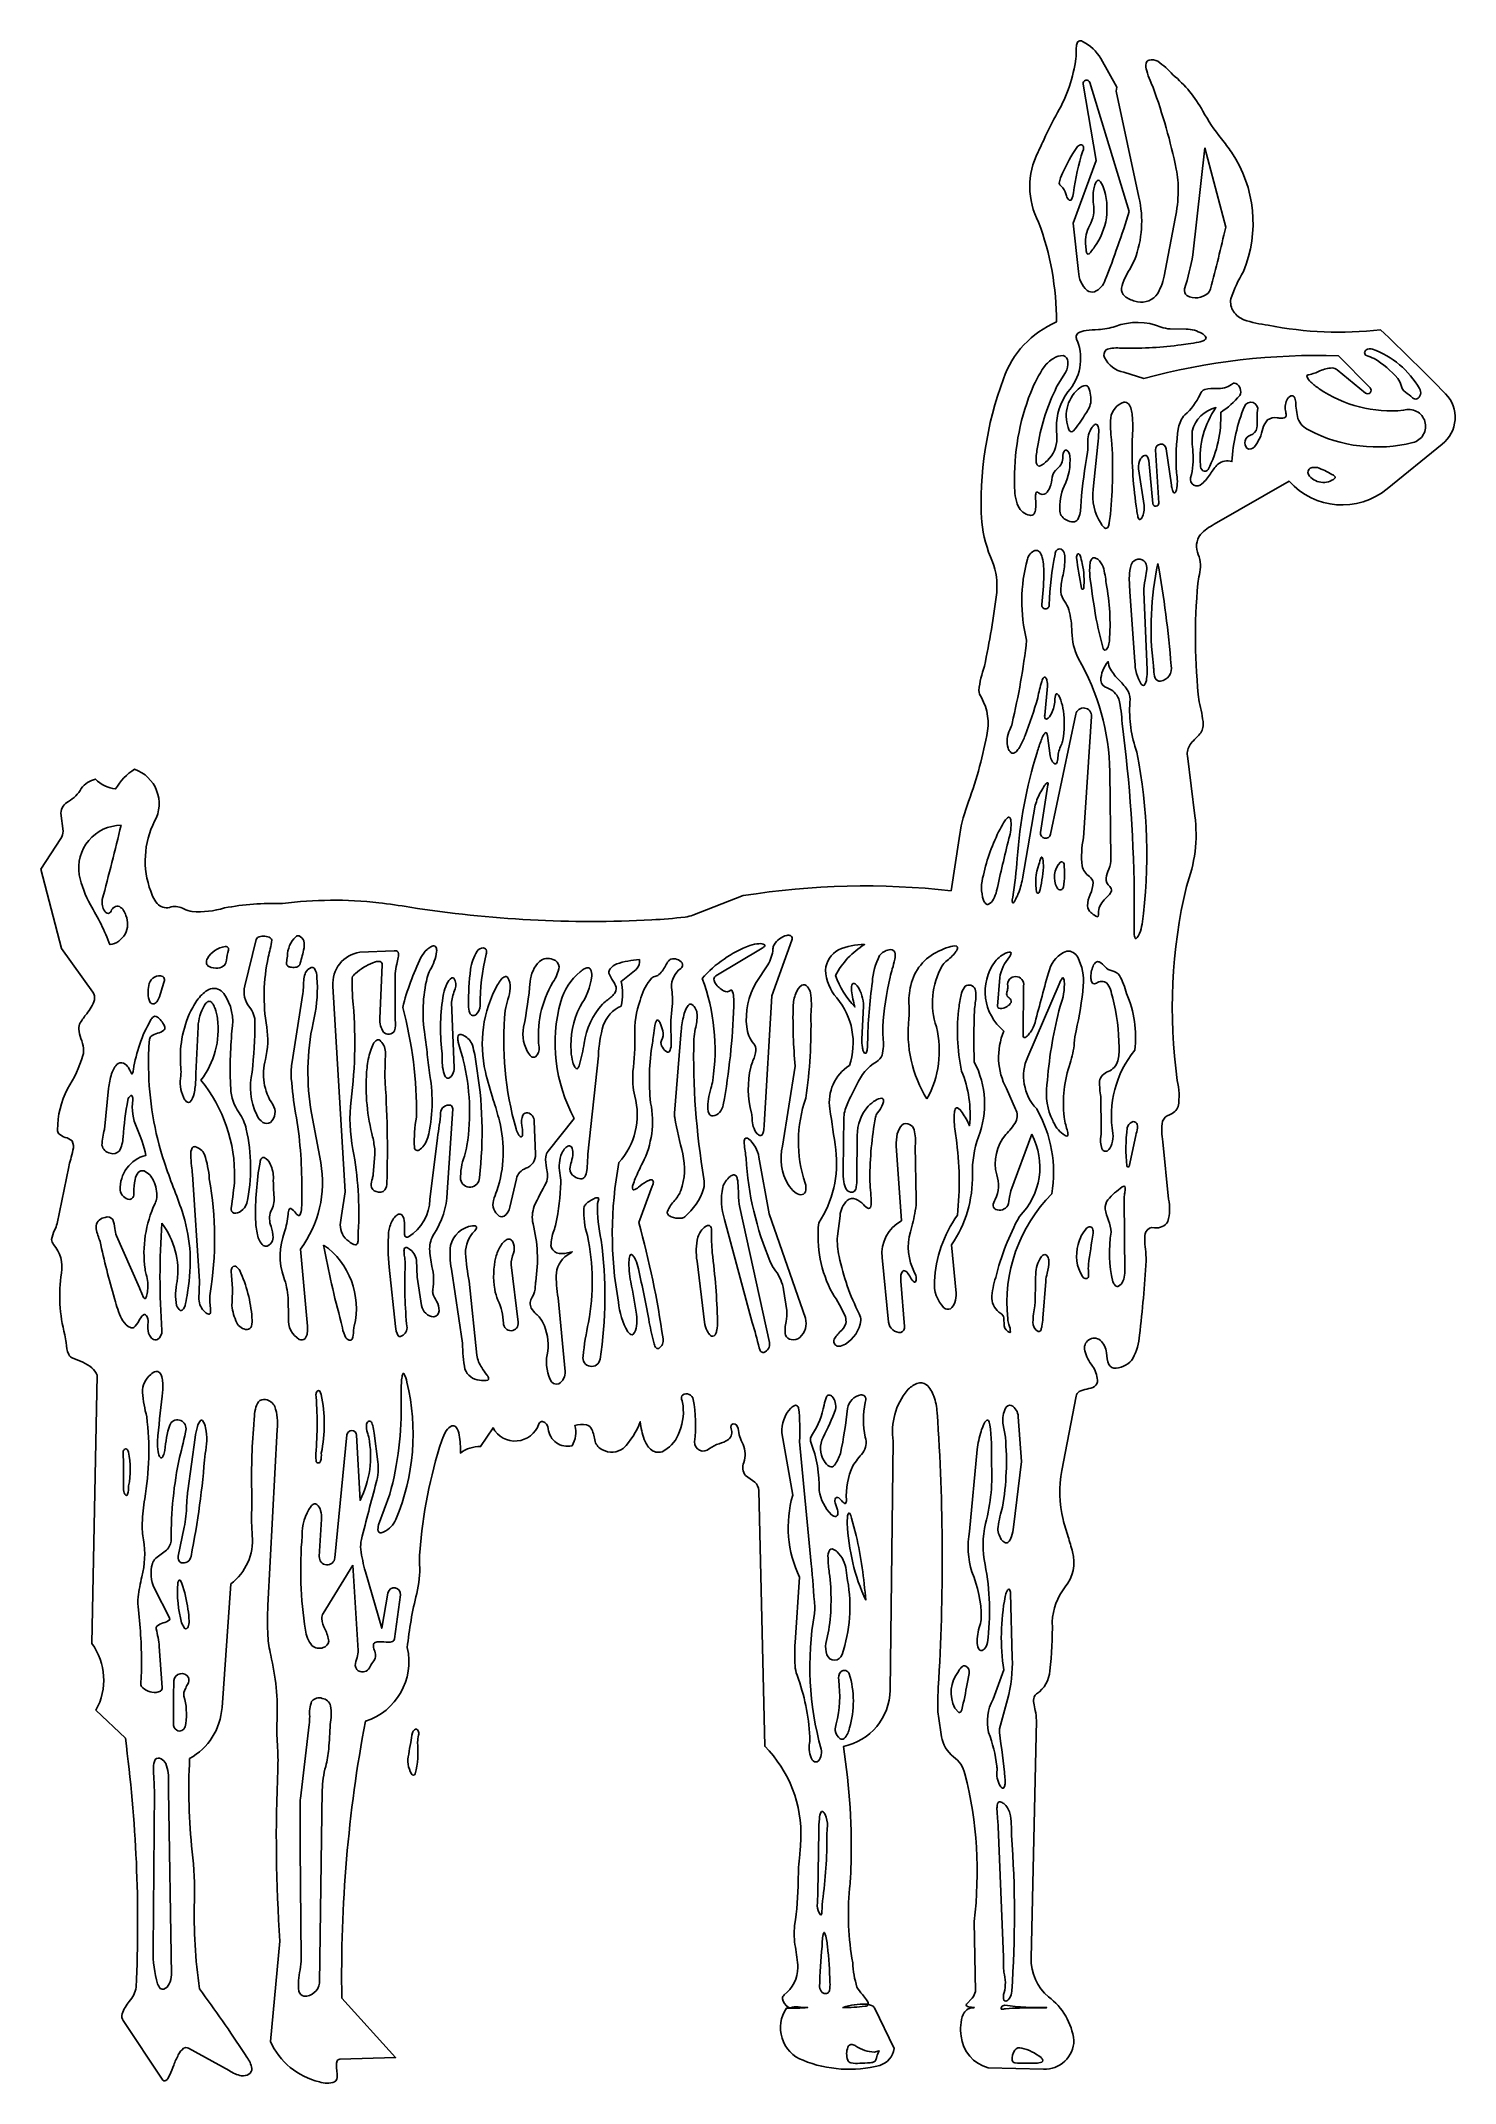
# Model space of a CAD drawing. Header units: metres. Extents: x 2.3 to 12.7, y 0 to 15.
import ezdxf

# ---------------------------------------------------------------- set-up
doc = ezdxf.new("R2010")
doc.units = ezdxf.units.M

msp = doc.modelspace()

# ---------------------------------------------------------------- linework, layer by layer
at = {"layer": 'Layer 1', "color": 0}
for points in [[(9.25487, 0.14801, -0.3195), (9.05845, 0.37886, -0.1356), (9.07225, 0.53771, -0.2802), (9.14119, 0.58589, 0.0299), (9.15265, 0.58748), (9.15277, 0.58796, -0.0315), (9.1114, 0.59321, -0.1388), (9.09586, 0.60041, -0.3593), (9.09745, 0.61157), (9.13864, 0.65642, 0.1298), (9.16117, 0.70544), (9.15265, 1.21739, 0.0925), (9.0853, 2.29571, 0.1706), (9.00202, 2.42153, -0.1941), (8.91457, 2.5676), (8.89096, 2.71793, -0.0383), (8.88604, 2.77985, -0.0162), (8.89036, 2.92673, 0.033), (8.88205, 4.93733, 0.0627), (8.8582, 5.05604, 0.1336), (8.80414, 5.14025, 0.2439), (8.73394, 5.1506, 0.1078), (8.66407, 5.09906, 0.2115), (8.56036, 4.72706), (8.53798, 2.90798, -0.3528), (8.19682, 2.49566, -0.0482), (8.25172, 1.59938, -0.0163), (8.24257, 1.45802, 0.0694), (8.26498, 0.91424, 0.063), (8.29627, 0.73766, 0.0613), (8.33662, 0.68246, -0.0235), (8.36638, 0.64424, -0.1346), (8.37961, 0.61292, -0.3998), (8.35555, 0.59651, -0.0145), (8.19334, 0.58613), (8.1943, 0.58838, -0.0962), (8.36203, 0.61232, -0.1315), (8.41357, 0.59693, -0.109), (8.4235, 0.58499), (8.56771, 0.28745, -0.2808), (8.46349, 0.16502, -0.1611), (7.90186, 0.20186, -0.4853), (7.78069, 0.58406, 0.0316), (7.93642, 0.58706, -0.044), (7.88464, 0.59003, 0.0247), (7.84726, 0.59228, 0.1012), (7.81804, 0.5873, -0.2266), (7.79377, 0.59117, -0.2289), (7.75126, 0.65219, -0.2313), (7.76413, 0.68009, 0.2358), (7.86409, 0.8801, 0.036), (7.84603, 1.02938, -0.0721), (7.8406, 1.18691, 0.0366), (7.867, 1.51715, -0.0245), (7.87747, 1.70537, 0.0145), (7.88587, 1.81646, 0.2112), (7.62196, 2.49755), (7.57834, 4.36748, 0.2084), (7.54954, 4.42835), (7.48264, 4.47701, -0.2857), (7.46944, 4.57256, 0.1923), (7.46368, 4.70426, -0.0818), (7.42723, 4.82045, 0.4047), (7.39114, 4.8551, 0.278), (7.37641, 4.84181, 0.1203), (7.37719, 4.81922, -0.3094), (7.35709, 4.73987, -0.0756), (7.2886, 4.70921, 0.1003), (7.21828, 4.6733, -0.3078), (7.14609, 4.66136, -0.3078), (7.10845, 4.72409, 0.0806), (7.09972, 5.03351, 0.5302), (7.02205, 5.06492, 0.3001), (7.01425, 5.03429, -0.0395), (7.0252, 4.98635, -0.1376), (6.9895, 4.7747, -0.1805), (6.87178, 4.65092, -0.2647), (6.78676, 4.66904, -0.1036), (6.7417, 4.74077, -0.055), (6.71185, 4.86956, -0.105), (6.58846, 4.67465, -0.2773), (6.43618, 4.66475, -0.2058), (6.38257, 4.72676, 0.0418), (6.35947, 4.81445, 0.218), (6.31933, 4.84742, 0.101), (6.23371, 4.84253, -0.213), (6.21388, 4.69421, -0.4457), (6.03952, 4.81772, 0.3256), (5.9992, 4.87175, 0.3294), (5.97097, 4.85363, -0.2995), (5.81288, 4.72954, -0.2995), (5.63638, 4.82561), (5.54569, 4.68845, 0.1713), (5.39821, 4.6415, 0.0495), (5.3899, 4.77278, 0.1432), (5.36383, 4.83299, 0.2662), (5.33518, 4.8395, 0.1428), (5.29522, 4.80377, 0.0645), (5.26204, 4.73387, 0.0605), (5.10124, 3.91715, 0.0314), (5.10028, 3.8276, -0.0751), (5.0794, 3.6152, 0.037), (5.00968, 3.21869, -0.3909), (4.70356, 2.68088, 0.0509), (4.53157, 0.65621), (4.92406, 0.22175), (4.51612, 0.20918, 0.2712), (4.49728, 0.19793, 0.1186), (4.49509, 0.12794, -0.0251), (4.4974, 0.08831, -0.2792), (4.47853, 0.04349, -0.1631), (4.36729, 0.04427, -0.2313), (4.00915, 0.33923), (4.07959, 1.07252, -0.0285), (4.0636, 2.32778, 0.0292), (4.06102, 2.51027, -0.0283), (4.0582, 2.68682, 0.0685), (4.01203, 3.16472, -0.0437), (3.99154, 3.30437, -0.0277), (3.99091, 3.527), (4.05895, 4.81454, 0.116), (4.04161, 4.98158, 0.2245), (3.97414, 5.03249, 0.2754), (3.92272, 5.01581, 0.1078), (3.90001, 4.96178, 0.0311), (3.89083, 4.8917), (3.88744, 4.84655, 0.0287), (3.87391, 4.33694, -0.0183), (3.87331, 4.2272, 0.0316), (3.8773, 4.03769, -0.2562), (3.7207, 3.68459), (3.65596, 2.78078, -0.2549), (3.41908, 2.4074, 0.0395), (3.43846, 1.7267, -0.0327), (3.45394, 1.36751, 0.0407), (3.49105, 0.72449, -0.0147), (3.81985, 0.25091), (3.83755, 0.22436, -0.1198), (3.87454, 0.14252, -0.252), (3.85243, 0.10067, -0.1793), (3.79777, 0.08828, -0.0858), (3.70735, 0.12647), (3.41014, 0.29012, 0.2644), (3.37534, 0.28976, 0.1171), (3.33649, 0.24155, 0.0259), (3.3031, 0.16634, -0.013), (3.27367, 0.09503, -0.1185), (3.24538, 0.05315, -0.4426), (3.21874, 0.0638), (2.9338, 0.49235, -0.2002), (2.92513, 0.54131, -0.0904), (2.97796, 0.63188, 0.1348), (3.02884, 0.73712, 0.0447), (2.9494, 2.55707), (2.73427, 2.76188, 0.2915), (2.70526, 3.24836), (2.74237, 5.21018, 0.1284), (2.70523, 5.2649, 0.0817), (2.56561, 5.33387, -0.1691), (2.53534, 5.36141, -0.0879), (2.51665, 5.4482, 0.0364), (2.50753, 5.5058, -0.1038), (2.4826, 5.95739, 0.2274), (2.42437, 6.16676, -0.1981), (2.41087, 6.20195, -0.0869), (2.4328, 6.26966, 0.0493), (2.45053, 6.31898), (2.53597, 6.7337, -0.0161), (2.54992, 6.78851, 0.0216), (2.56654, 6.85511, 0.1848), (2.56045, 6.92303, 0.1216), (2.51065, 6.94925, -0.1023), (2.46406, 6.9755, -0.198), (2.45365, 7.00397, -0.1195), (2.52724, 7.30328, 0.0643), (2.63974, 7.54823, 0.1001), (2.6437, 7.6004, 0.0461), (2.62531, 7.67165, -0.0614), (2.60965, 7.73951, -0.1364), (2.62045, 7.78751, -0.029), (2.66695, 7.85261, 0.1048), (2.72365, 7.95416, 0.1962), (2.71162, 8.0102), (2.48317, 8.32862), (2.33206, 8.91017), (2.47858, 9.13412, 0.1352), (2.49406, 9.18794), (2.47774, 9.31949, -0.2587), (2.53444, 9.4043, 0.1259), (2.62738, 9.4988, -0.1861), (2.7316, 9.56828, 0.1788), (2.87866, 9.49586, -0.1239), (3.01732, 9.6398, -0.463), (3.16366, 9.26072, 0.2097), (3.13525, 8.74775, 0.1058), (3.19111, 8.64872, 0.2692), (3.2836, 8.63345, -0.193), (3.37798, 8.61902, 0.0808), (3.43744, 8.60012, 0.0939), (3.67483, 8.62613, -0.0568), (4.09678, 8.65811, -0.0612), (4.80127, 8.66396, -0.0087), (5.02912, 8.63183, 0.0526), (6.79669, 8.53925, 0.0155), (7.03975, 8.55965, 0.0637), (7.09765, 8.57396), (7.4653, 8.71625, -0.0685), (8.98402, 8.75153), (9.04231, 9.13394, -0.0509), (9.10051, 9.37433, 0.0433), (9.24436, 9.88658, 0.191), (9.20509, 10.16402, -0.1377), (9.1876, 10.21676, -0.0646), (9.22792, 10.39364, 0.0196), (9.31783, 10.9313, 0.1134), (9.28588, 11.1575, -0.0741), (9.20752, 11.44703, -0.1027), (9.3664, 12.4934, -0.2102), (9.75349, 12.91025, 0.0916), (9.62272, 13.64003, -0.2416), (9.61918, 14.15315, 0.0111), (9.66379, 14.24666, -0.0233), (9.76228, 14.44079, 0.0959), (9.89596, 14.83772, 0.0282), (9.89827, 14.88212, -0.0193), (9.89968, 14.92487, -0.1145), (9.90832, 14.95598, -0.3783), (9.94519, 14.96024, -0.1562), (10.07773, 14.83523), (10.1962, 14.62715), (10.18948, 14.59715), (10.35643, 13.8215, -0.1495), (10.32583, 13.36646, -0.0292), (10.29178, 13.29782, 0.0942), (10.22956, 13.15697, 0.2248), (10.25332, 13.09829, 0.1001), (10.32637, 13.06274, 0.2983), (10.48021, 13.10039, 0.1171), (10.54009, 13.2458), (10.62265, 13.66685, 0.0439), (10.64389, 13.86653, 0.0546), (10.62922, 14.02754, 0.0385), (10.46002, 14.6231, 0.0079), (10.43899, 14.67575, -0.0266), (10.41346, 14.7461, -0.1271), (10.40911, 14.80235, -0.2346), (10.43047, 14.82437, -0.1892), (10.49545, 14.81558, -0.0574), (10.60516, 14.71742, -0.094), (10.82365, 14.45198, 0.0454), (10.96027, 14.24873, -0.0227), (11.03311, 14.1503, -0.2511), (11.12041, 13.27943, 0.0568), (11.02834, 13.07867, 0.1904), (11.04811, 12.98549, 0.1355), (11.12401, 12.92582, 0.0509), (11.30143, 12.88661, 0.0797), (12.12148, 12.85352, -0.0084), (12.59821, 12.3851, -0.4429), (12.57304, 12.01766), (12.17116, 11.69033, -0.4016), (11.45416, 11.74562), (10.90687, 11.43071, 0.0806), (10.80592, 11.35556, 0.271), (10.79059, 11.21018, -0.1473), (10.79869, 11.06315, 0.0212), (10.78813, 10.99778, 0.0523), (10.79656, 10.13321, -0.0452), (10.82731, 9.96755, -0.1851), (10.79554, 9.88997, 0.0361), (10.73179, 9.82181, 0.1844), (10.71052, 9.73718), (10.7659, 9.30014, -0.1239), (10.70317, 8.78315, 0.092), (10.63639, 7.36523, -0.1005), (10.64389, 7.17536, -0.2376), (10.57942, 7.11416, 0.2401), (10.52962, 7.06736, 0.0962), (10.53259, 6.91703), (10.57402, 6.49742, -0.1105), (10.56892, 6.33476, -0.3115), (10.47058, 6.28886, 0.3278), (10.40716, 6.25844, 0.098), (10.39867, 6.20219, 0.0212), (10.4041, 6.13226, -0.0371), (10.40872, 6.0473, -0.0139), (10.36165, 5.50283, -0.1038), (10.31323, 5.33333, -0.2332), (10.18975, 5.26292, -0.3082), (10.13692, 5.288, -0.0658), (10.12, 5.37416, 0.1699), (10.07302, 5.46731, 0.3173), (9.98962, 5.46801, 0.3174), (9.96103, 5.38964, 0.0958), (10.01674, 5.27726, -0.1286), (10.05448, 5.17448, -0.2721), (10.03231, 5.12771, -0.0815), (9.97567, 5.10902, 0.0801), (9.92002, 5.0906, 0.2001), (9.89737, 5.05787), (9.79258, 4.51394, 0.1096), (9.80215, 4.15559, 0.017), (9.83878, 4.0295, -0.015), (9.87163, 3.91808, -0.2359), (9.81799, 3.66203, 0.1642), (9.72364, 3.40721, -0.034), (9.70564, 3.04997, -0.2351), (9.60922, 2.88125, 0.1917), (9.59002, 2.85749, 0.0957), (9.58849, 2.81309, 0.0179), (9.59842, 2.75909, -0.0512), (9.6076, 2.687), (9.56854, 0.94952, 0.2218), (9.69526, 0.66563, -0.2076), (9.88156, 0.347, -0.4197), (9.65992, 0.13664), (9.25487, 0.14801)], [(10.28623, 13.71653), (9.99862, 14.66003, 0.3956), (9.96802, 14.67759, 0.3956), (9.94852, 14.64818), (10.04332, 14.09039), (9.87559, 13.63298), (9.91444, 13.2779, 0.1887), (9.97774, 13.14131, 0.2436), (10.03204, 13.13069, 0.1968), (10.11094, 13.21721, 0.0153), (10.28623, 13.71653)], [(9.94786, 14.16182, 0.1809), (9.95092, 14.19221, 0.3813), (9.93076, 14.2049, 0.2007), (9.90184, 14.18666, 0.0394), (9.79909, 13.99895, 0.0986), (9.77461, 13.92461, 0.1937), (9.78775, 13.90241, -0.1681), (9.82255, 13.84565), (9.82636, 13.83107, 0.1783), (9.84772, 13.80137, 0.4303), (9.86473, 13.80512, 0.0595), (9.87973, 13.85525, -0.0564), (9.94786, 14.16182)], [(10.83769, 14.18375), (10.75135, 13.40126, -0.0314), (10.68982, 13.15217, 0.2813), (10.70683, 13.10252, 0.3226), (10.86235, 13.12118, 0.1226), (10.88059, 13.1528, 0.0068), (10.99063, 13.60208), (10.83769, 14.18375)], [(9.98692, 13.4054), (9.97981, 13.40714, -0.1295), (9.97174, 13.42889, -0.0273), (9.96691, 13.47875, -0.1418), (9.99628, 13.61393, 0.1713), (10.02475, 13.77149, -0.0883), (10.02739, 13.88312, -0.0445), (10.03912, 13.9238, -0.1222), (10.05196, 13.94306, -0.2838), (10.06576, 13.94429, -0.1502), (10.09555, 13.89701, -0.2491), (10.033, 13.46003, -0.0076), (10.00609, 13.42319, -0.1273), (9.98692, 13.4054)], [(11.81491, 12.66359, 0.073), (10.39174, 12.49742), (10.24606, 12.5423, -0.2403), (10.10563, 12.65156, -0.3323), (10.11625, 12.70571, -0.1133), (10.15963, 12.71852, -0.0297), (10.21534, 12.71966), (10.24597, 12.71873, 0.0421), (10.66651, 12.74375), (10.71589, 12.75035, 0.0214), (10.7953, 12.76349, 0.0371), (10.82575, 12.7727, 0.1076), (10.8442, 12.78461, 0.2647), (10.84669, 12.79901, 0.1448), (10.81843, 12.8255, 0.1219), (10.70104, 12.85826), (10.58575, 12.85895, -0.0748), (10.51867, 12.87326, 0.1887), (10.18366, 12.87713, -0.0628), (10.06009, 12.85499, 0.0134), (9.97114, 12.84677, 0.1121), (9.91051, 12.82727, 0.2563), (9.89806, 12.79733, 0.0879), (9.90709, 12.77081, -0.2807), (9.83686, 12.39854, 0.1678), (9.75403, 12.13706), (9.7573, 12.05975, -0.2102), (9.6874, 11.89772, -0.139), (9.62893, 11.85701, -0.2725), (9.61261, 11.86457, -0.1128), (9.60574, 11.88794, -0.0393), (9.60568, 11.92265, -0.024), (9.61915, 12.0191, -0.0722), (9.75538, 12.43499), (9.82129, 12.54113, 0.138), (9.83785, 12.62021, 0.3306), (9.80323, 12.66443, 0.1595), (9.73138, 12.64364, 0.0905), (9.66544, 12.584, 0.062), (9.56605, 12.39512, 0.1013), (9.44806, 11.71718, 0.1001), (9.47407, 11.5625, 0.2231), (9.55843, 11.49686, 0.2947), (9.59017, 11.50715, 0.118), (9.60145, 11.54417, 0.0301), (9.60262, 11.59259, -0.0087), (9.60169, 11.6357, -0.0284), (9.60274, 11.65211, -0.087), (9.60592, 11.663, -0.4937), (9.62164, 11.66219, 0.3346), (9.67741, 11.6564, 0.1282), (9.70594, 11.70098, 0.0511), (9.72352, 11.77568, -0.1902), (9.75961, 11.83721, 0.2461), (9.80131, 11.92466, -0.1812), (9.81484, 11.97119, -0.2697), (9.82792, 11.97323, -0.2187), (9.85168, 11.93099, -0.1422), (9.8095, 11.71064, 0.105), (9.77815, 11.52641, 0.271), (9.82906, 11.46104, 0.1027), (9.87643, 11.44829, 0.2306), (9.91075, 11.46641, 0.1189), (9.93157, 11.56463), (9.93373, 11.59694, -0.025), (9.9811, 11.95754, 0.0472), (9.98383, 12.02477, -0.1833), (10.01476, 12.14051, -0.0448), (10.02964, 12.15581, -0.4162), (10.05253, 12.15875, -0.1461), (10.06288, 12.10763, -0.0267), (10.05721, 12.01682), (10.02289, 11.68697, 0.18), (10.07956, 11.43569, 0.1404), (10.11268, 11.40119, 0.4151), (10.13416, 11.41847, 0.0393), (10.1404, 11.4422, 0.0201), (10.14835, 11.50478, 0.0414), (10.1572, 12.04817, -0.0552), (10.15039, 12.20855, -0.2904), (10.2469, 12.32273, -0.2467), (10.28128, 12.31112, -0.1405), (10.30816, 12.22718, -0.0343), (10.30948, 12.07727, 0.0473), (10.33681, 11.56358), (10.34068, 11.5352, 0.0208), (10.34785, 11.49176, 0.1464), (10.35901, 11.46623), (10.3645, 11.4653, 0.1646), (10.37719, 11.47808, 0.1483), (10.39489, 11.56925), (10.35424, 11.83634, -0.1726), (10.36873, 11.90972, -0.178), (10.39876, 11.93441, -0.2681), (10.41805, 11.92742, -0.1408), (10.42828, 11.89658), (10.45762, 11.58272, 0.4094), (10.48129, 11.56274, 0.4094), (10.50163, 11.58608), (10.47865, 11.97605, -0.4024), (10.51391, 12.01739, -0.4024), (10.55662, 11.98382), (10.59409, 11.7176, 0.0364), (10.60195, 11.68097, 0.155), (10.61389, 11.65946), (10.61938, 11.65982, 0.1407), (10.63081, 11.68256, 0.1032), (10.63138, 11.80697, -0.0564), (10.64551, 12.13745, -0.1325), (10.69201, 12.23135, 0.1068), (10.80307, 12.37874, -0.2241), (10.83913, 12.41669, -0.0797), (10.92478, 12.42386, 0.1871), (11.03341, 12.45344, -0.2711), (11.06473, 12.4613, -0.4208), (11.09302, 12.3731, -0.0705), (10.95406, 12.24827, -0.1348), (10.86154, 11.83235, -0.3753), (10.82434, 11.82188, -0.2574), (10.8061, 11.86439, -0.1731), (10.91977, 12.28481, 0.2794), (10.74595, 12.11237, 0.0401), (10.75165, 11.95949, -0.0851), (10.73476, 11.77169, 0.3432), (10.75793, 11.71713, 0.3432), (10.81651, 11.72618, 0.0696), (10.87993, 11.80073, -0.0573), (10.93393, 11.87009, -0.2629), (11.0359, 11.88935, -0.0812), (11.12821, 12.29324, -0.3895), (11.19046, 12.32131, -0.3895), (11.22373, 12.26168, 0.0617), (11.2204, 12.19487, -0.0579), (11.21887, 12.13514, -0.2592), (11.17135, 12.08273, 0.5363), (11.14609, 11.987, 0.3983), (11.20171, 11.99822, 0.1145), (11.26207, 12.13214, -0.1088), (11.29678, 12.19373, -0.2157), (11.36599, 12.20933, 0.0095), (11.39581, 12.2066, 0.0907), (11.4193, 12.20876, 0.2491), (11.43169, 12.22274, 0.1108), (11.42977, 12.25064, -0.1702), (11.437, 12.33872, -0.1824), (11.46781, 12.36941, -0.2849), (11.49004, 12.36266, -0.1492), (11.50249, 12.32408, 0.0484), (11.51902, 12.20498, 0.205), (11.59981, 12.11867, 0.1847), (12.35854, 12.02867, 0.4239), (12.44659, 12.18178, 0.4238), (12.29068, 12.26474, -0.177), (11.67373, 12.42197, -0.039), (11.61409, 12.47075, -0.1522), (11.58367, 12.515, -0.4092), (11.59789, 12.52475, 0.0699), (11.67931, 12.55181, -0.1009), (11.76877, 12.5741, -0.1512), (11.80651, 12.55988), (12.01195, 12.39053, 0.3983), (12.04642, 12.39295, 0.3983), (12.04588, 12.42749), (11.81491, 12.66359)], [(12.07564, 12.64307, -0.0767), (12.24838, 12.49733, -0.0979), (12.27196, 12.44522, 0.1713), (12.30424, 12.39785, -0.0105), (12.35677, 12.35648, 0.2418), (12.38758, 12.34745, 0.4616), (12.40672, 12.4229, 0.1753), (12.064, 12.7121, 0.2477), (12.01714, 12.70535, 0.5735), (12.01864, 12.66455, -0.0301), (12.07564, 12.64307)], [(10.00567, 12.3179, -0.0783), (9.96016, 12.22805, -0.0322), (9.87916, 12.11429, -0.5077), (9.84775, 12.11768, -0.3242), (9.91303, 12.41948, -0.1883), (9.96967, 12.44456, -0.2826), (9.98785, 12.43196, -0.1194), (10.00567, 12.3179)], [(11.66134, 11.84507, 0.0681), (11.62348, 11.84636, 0.5198), (11.59585, 11.79389, 0.4376), (11.78932, 11.76773, 0.417), (11.78896, 11.78063, 0.0897), (11.76703, 11.79551, 0.0522), (11.66134, 11.84507)], [(9.53629, 10.58411, -0.0288), (9.43006, 9.97511, -0.0352), (9.41428, 9.92852, 0.2029), (9.40093, 9.79337, 0.1183), (9.4216, 9.76184, 0.2471), (9.44371, 9.7586, 0.1158), (9.46642, 9.77627, 0.0442), (9.48838, 9.8081, 0.034), (9.52513, 9.887, 0.0254), (9.61726, 10.16321, -0.0221), (9.6466, 10.28285, -0.1547), (9.6637, 10.3133, -0.439), (9.67939, 10.30391, -0.0544), (9.68479, 10.28825, -0.0736), (9.68746, 10.24748), (9.66796, 10.03661, 0.0515), (9.66802, 10.02008, 0.4542), (9.68032, 10.00676, 0.1824), (9.7177, 10.04864, 0.0988), (9.74257, 10.14392, -0.1308), (9.75262, 10.19045, -0.3271), (9.76009, 10.19153, -0.1353), (9.78589, 10.14488, -0.0455), (9.80467, 10.06595, -0.0742), (9.8008, 9.85358, -0.0593), (9.78892, 9.81659, 0.1066), (9.76504, 9.72704, -0.1605), (9.75364, 9.68342, -0.2655), (9.74146, 9.68039, -0.1691), (9.72145, 9.70001, -0.0895), (9.70858, 9.73814), (9.68776, 9.88592, 0.1209), (9.68107, 9.90716), (9.67402, 9.90866, 0.1275), (9.65938, 9.89009, 0.0279), (9.64294, 9.85331, 0.0166), (9.61249, 9.76373, 0.0564), (9.46687, 8.98802, -0.0232), (9.43414, 8.70623, 0.0928), (9.43213, 8.66489), (9.43684, 8.66261, 0.1175), (9.4525, 8.6831, 0.0279), (9.47272, 8.7266, 0.0468), (9.50602, 8.83802), (9.59956, 9.37697, -0.0682), (9.64018, 9.47627, -0.0265), (9.66757, 9.5207, -0.1065), (9.68782, 9.54209), (9.6925, 9.53948, -0.0927), (9.6922, 9.52685), (9.63706, 9.17894, 0.407), (9.66746, 9.13596, 0.407), (9.71119, 9.16529), (9.89506, 10.04213, -0.3938), (9.95994, 10.0878, -0.3938), (10.01008, 10.02629), (9.95044, 9.13769, 0.0676), (9.94069, 8.93378, 0.1969), (9.99517, 8.85554, -0.2358), (10.02178, 8.81144, -0.0924), (10.00066, 8.72543, 0.0887), (9.98068, 8.64191, 0.2186), (10.00555, 8.59352), (10.01293, 8.58773, 0.1185), (10.05376, 8.56178), (10.05934, 8.56505, 0.1411), (10.06114, 8.58659, -0.2065), (10.10317, 8.68439), (10.13566, 8.71847, 0.0959), (10.15588, 8.74874, 0.3075), (10.14298, 8.78363, -0.24), (10.11724, 8.84381, -0.055), (10.13689, 8.90945, 0.0911), (10.15198, 8.98748), (10.1446, 9.62159, 0.1285), (9.91234, 10.45244, -0.1118), (9.8668, 10.64408, 0.0565), (9.84481, 10.80533, 0.0833), (9.81184, 10.86938, -0.1387), (9.78658, 10.93694, -0.0664), (9.79888, 11.0471, 0.0456), (9.81628, 11.16605, 0.0459), (9.81265, 11.21183, 0.2156), (9.78823, 11.24846, 0.3471), (9.75394, 11.2397, 0.1219), (9.74395, 11.21318, 0.039), (9.7012, 10.84334, -0.448), (9.67391, 10.81312, -0.4481), (9.64699, 10.84367, 0.0261), (9.66151, 11.05919, 0.0656), (9.65065, 11.18729, 0.1205), (9.63088, 11.2295, 0.2586), (9.59674, 11.23952, 0.2378), (9.54265, 11.17655, 0.1311), (9.53629, 10.58411)], [(9.90103, 11.18684, 0.0179), (9.9379, 10.96337, 0.3255), (9.94435, 10.95649, 0.3254), (9.95287, 10.96052, 0.0802), (9.94252, 11.14328, 0.0199), (9.92692, 11.20259, 0.1719), (9.91675, 11.21402, 0.3552), (9.9088, 11.21258, 0.1553), (9.90103, 11.18684)], [(10.0012, 11.02727, 0.016), (10.05298, 10.69754, 0.01), (10.08955, 10.54133, 0.049), (10.09561, 10.52252, 0.3319), (10.10817, 10.51126, 0.3317), (10.12252, 10.52009, 0.0546), (10.13095, 10.53548, 0.0735), (10.14085, 10.57718, 0.0659), (10.11763, 10.99841, 0.0441), (10.09552, 11.11952, 0.1394), (10.05565, 11.17532, 0.105), (10.03345, 11.1863, 0.2497), (10.01341, 11.17946, 0.1168), (10.0015, 11.15324, 0.0441), (9.99676, 11.11448, 0.037), (10.0012, 11.02727)], [(10.32793, 10.42736, 0.1505), (10.37395, 10.26179, 0.4106), (10.39615, 10.25516, 0.1562), (10.41316, 10.30076, 0.0426), (10.41637, 10.36727), (10.39165, 10.93727, -0.0538), (10.40164, 11.02412, 0.0176), (10.41289, 11.08796, 0.0952), (10.41076, 11.14034, 0.5656), (10.31083, 11.15459, 0.1269), (10.28749, 11.07191, 0.0353), (10.29049, 10.93712), (10.32793, 10.42736)], [(10.49584, 11.14538, 0.0855), (10.46299, 10.397, -0.0192), (10.46518, 10.3655, 0.0958), (10.47523, 10.30571, 0.2889), (10.51528, 10.28423, 0.4331), (10.59226, 10.39727, 0.0236), (10.49584, 11.14538)], [(10.34215, 9.76442, -0.1068), (10.291, 10.12985, 0.1667), (10.27744, 10.21094, 0.0621), (10.21249, 10.29107, -0.0634), (10.14823, 10.37093, -0.1107), (10.13242, 10.42715, 0.1748), (10.07773, 10.28879, 0.2873), (10.12564, 10.23443, -0.2192), (10.2094, 10.15406, -0.0552), (10.23322, 9.97529, -0.0325), (10.32289, 8.65715, 0.0148), (10.32232, 8.438, 0.148), (10.33039, 8.4035), (10.33612, 8.40224, 0.1569), (10.36105, 8.43989, 0.0559), (10.37926, 8.50739, 0.0822), (10.34215, 9.76442)], [(9.25819, 8.65328, 0.1565), (9.29338, 8.68991, 0.0693), (9.31684, 8.75057, -0.0064), (9.40633, 9.13418, 0.0981), (9.42091, 9.26174, 0.0444), (9.41761, 9.27824, 0.4116), (9.40381, 9.29009, 0.1475), (9.37693, 9.26345, 0.0271), (9.34183, 9.20225, 0.0669), (9.22048, 8.86655, 0.1542), (9.22063, 8.6831, 0.1179), (9.2374, 8.65673, 0.2504), (9.25819, 8.65328)], [(2.91868, 9.23033, 0.4625), (2.61313, 8.86751, 0.0775), (2.69395, 8.64914, -0.046), (2.83627, 8.35787, 0.4936), (2.9536, 8.57123, 0.1931), (2.90647, 8.63651, 0.406), (2.84536, 8.60384, -0.4115), (2.81611, 8.58722, -0.1259), (2.79931, 8.60204, -0.198), (2.78065, 8.68718, 0.0051), (2.91868, 9.23033)], [(9.6256, 8.94317, 0.1369), (9.60907, 8.74178, 0.3159), (9.61774, 8.73393, 0.3157), (9.62806, 8.73941, 0.0499), (9.65893, 8.924, 0.0334), (9.65368, 8.98493, 0.1471), (9.6469, 8.99684, 0.4951), (9.64201, 8.99606, 0.0395), (9.6256, 8.94317)], [(9.78721, 8.75894, 0.2237), (9.80611, 8.77904, 0.0584), (9.80926, 8.9477, 0.5738), (9.78331, 8.96087, 0.3231), (9.75826, 8.77349, 0.3722), (9.78721, 8.75894)], [(3.87607, 7.42661, 0.1717), (3.90952, 7.11353, 0.1256), (3.95473, 7.05815, 0.2778), (4.01017, 7.05848, 0.3783), (4.02634, 7.18937, -0.2188), (3.97303, 7.51934, 0.103), (3.98281, 7.75574, -0.0961), (3.99406, 8.26652, 0.0254), (4.01977, 8.39069, 0.2954), (4.00018, 8.41172, 0.2238), (3.91639, 8.41004, 0.1682), (3.90556, 8.39447), (3.82201, 8.05628, 0.236), (3.8569, 7.90115, -0.1751), (3.89698, 7.78715, -0.0247), (3.87607, 7.42661)], [(4.13356, 8.27423, 0.023), (4.12732, 8.22644, 0.421), (4.1542, 8.19359, 0.0596), (4.19371, 8.19269, 0.243), (4.22365, 8.20991, 0.0143), (4.25209, 8.31662, 0.1225), (4.25314, 8.38469, 0.23), (4.21891, 8.42168, 0.2298), (4.19422, 8.41592, 0.1961), (4.13356, 8.27423)], [(7.16506, 8.11052, -0.1276), (7.2424, 7.36544, -0.0282), (7.22872, 7.30544, 0.0957), (7.20673, 7.15196, 0.1031), (7.21591, 7.12127, 0.2639), (7.24513, 7.10579, 0.1751), (7.29043, 7.13066, 0.1351), (7.31947, 7.18745, 0.0357), (7.39636, 7.90715, 0.0294), (7.39447, 7.97561, 0.14), (7.38097, 8.02433), (7.37362, 8.02562, -0.3542), (7.32175, 8.02115, -0.1298), (7.26214, 8.07392, -0.1211), (7.2508, 8.10503, -0.2703), (7.26526, 8.13071), (7.60249, 8.33222, 0.045), (7.61614, 8.34197, 0.4177), (7.62097, 8.35766, 0.1722), (7.5802, 8.36501, 0.0693), (7.51438, 8.35148, 0.1261), (7.16506, 8.11052)], [(7.67422, 7.98461), (7.81996, 8.39006, 0.4228), (7.81129, 8.42426, 0.1338), (7.78381, 8.42531, 0.2142), (7.69, 8.35556, 0.0907), (7.68238, 8.32694, -0.1115), (7.64371, 8.20967), (7.55881, 8.08106, 0.1636), (7.49092, 7.75595, 0.1479), (7.54123, 7.63316, -0.1872), (7.55776, 7.58531, -0.0762), (7.53634, 7.51118, 0.0347), (7.51993, 7.46267, 0.1219), (7.52485, 7.12604, -0.0447), (7.53061, 7.08545, 0.1898), (7.56727, 6.9761, 0.1185), (7.58746, 6.96203, 0.2416), (7.60036, 6.96509, 0.1417), (7.61257, 6.99311, 0.0324), (7.61755, 7.03736), (7.67422, 7.98461)], [(3.62647, 8.18522, 0.1062), (3.67438, 8.20742, 0.1568), (3.6877, 8.2448, -0.0427), (3.70267, 8.31827), (3.70249, 8.33183, 0.3231), (3.6793, 8.34329, 0.2363), (3.5491, 8.25779, 0.1686), (3.54232, 8.22044, 0.2323), (3.56164, 8.19767, 0.1056), (3.62647, 8.18522)], [(4.55698, 6.54989), (4.52914, 6.37712, 0.0307), (4.52059, 6.31028, 0.2536), (4.58197, 6.1892, 0.1302), (4.63267, 6.16304, 0.25), (4.64458, 6.1697, 0.1153), (4.65046, 6.20195, -0.0119), (4.65142, 6.2573, 0.062), (4.61266, 6.86033, -0.0786), (4.59952, 7.22003, 0.0557), (4.6105, 7.96877, -0.02), (4.60615, 8.11421, -0.1596), (4.6312, 8.14808, -0.0819), (4.75876, 8.22614, -0.1457), (4.8115, 8.23415, -0.3522), (4.82578, 8.21051), (4.80904, 7.81712, 0.1752), (4.83694, 7.71893, 0.5104), (4.91614, 7.72733, 0.1099), (4.92241, 7.80743, -0.0152), (4.92076, 7.84715), (4.9222, 8.14715, -0.0495), (4.93252, 8.21423, 0.0154), (4.94341, 8.26514, 0.1155), (4.94278, 8.30189, 0.3764), (4.91446, 8.31203), (4.6633, 8.30207, 0.3982), (4.46659, 8.05487), (4.55698, 6.54989)], [(4.97614, 7.89926, -0.0705), (5.07655, 7.09706, 0.0562), (5.06212, 6.87725, 0.4043), (5.08279, 6.85298, 0.1318), (5.10442, 6.86234, 0.157), (5.16019, 6.94736, 0.0997), (5.17585, 7.40147, -0.0188), (5.15629, 7.5551, 0.0175), (5.1385, 7.69793, -0.0999), (5.15545, 8.11802, -0.0532), (5.17723, 8.1737, 0.103), (5.22418, 8.30606, 0.129), (5.21968, 8.34062, 0.2557), (5.20399, 8.34986, 0.1235), (5.18086, 8.34254, 0.0551), (5.15467, 8.32268, 0.0818), (5.11, 8.26319, 0.051), (4.97614, 7.89926)], [(5.58577, 8.28818, 0.1749), (5.58643, 8.32148, 0.2774), (5.56498, 8.33375, 0.239), (5.52025, 8.30924, 0.1097), (5.4724, 8.17679, 0.032), (5.45737, 7.91612, 0.1121), (5.46763, 7.85801, 0.5134), (5.51155, 7.84487, 0.1839), (5.54275, 7.91117, -0.0605), (5.58577, 8.28818)], [(5.97508, 8.23577, 0.1759), (5.90836, 8.08739, -0.0253), (5.85991, 7.75541, 0.2032), (5.90056, 7.55684, 0.1006), (5.91844, 7.53902, 0.2585), (5.94586, 7.53872, 0.26), (5.97253, 7.60733, -0.163), (6.07408, 8.0837, 0.1123), (6.12001, 8.19488, 0.3181), (6.07468, 8.25002, 0.2605), (5.97508, 8.23577)], [(6.23056, 7.0871), (6.0388, 6.84899, 0.1291), (6.02158, 6.80708, 0.0698), (6.02779, 6.72491, -0.1425), (6.02563, 6.61619, 0.0304), (5.93806, 6.4451, 0.1451), (5.92894, 6.3176, -0.0998), (5.94859, 5.89601, 0.0231), (5.94562, 5.86184, -0.1333), (5.92231, 5.77979, 0.2672), (5.91616, 5.70065, 0.0638), (5.95255, 5.65715, -0.0863), (6.00157, 5.59601, -0.1317), (6.03757, 5.38655, 0.1686), (6.0541, 5.17802, 0.3659), (6.11638, 5.14625, 0.2874), (6.16249, 5.23829), (6.11212, 5.77637, -0.051), (6.09937, 5.95922, -0.2444), (6.19684, 6.10019, 0.0381), (6.2158, 6.11177), (6.21535, 6.11246), (6.18064, 6.10454, -0.1392), (6.10093, 6.10571, -0.2547), (6.05986, 6.15806, -0.0962), (6.08104, 6.26531, 0.0213), (6.0955, 6.31649, 0.0483), (6.13171, 6.61682, 0.0374), (6.12568, 6.68942, -0.1491), (6.13924, 6.8327, -0.0721), (6.16414, 6.87068, -0.1407), (6.18964, 6.8867, -0.2646), (6.20917, 6.87944, -0.1603), (6.21997, 6.83327, -0.0634), (6.20878, 6.77072, 0.0573), (6.19735, 6.71828, 0.2787), (6.23164, 6.66308, 0.1133), (6.27814, 6.64577, 0.2355), (6.30652, 6.65948, 0.1147), (6.32233, 6.70721, 0.0225), (6.32707, 6.77243, -0.0145), (6.33043, 6.82673), (6.40609, 7.54559, -0.0574), (6.44221, 7.76705, -0.2), (6.57187, 7.90916, 0.1262), (6.5722, 8.08943), (6.68191, 8.17694, 0.2604), (6.70612, 8.24924, 0.0551), (6.54076, 8.21783, 0.1208), (6.49132, 8.1806, 0.2028), (6.48382, 8.14994, 0.0886), (6.51379, 8.09183, -0.0346), (6.53188, 8.05988, -0.2369), (6.52993, 8.00825, -0.0856), (6.47428, 7.95551, 0.0398), (6.43663, 7.92263, 0.1519), (6.30211, 7.637, -0.0343), (6.26812, 7.48187, -0.0429), (6.26092, 7.46225, -0.4355), (6.244, 7.4516, -0.1508), (6.21976, 7.49987, -0.0455), (6.20647, 7.57685, -0.1326), (6.27214, 7.90661, 0.1316), (6.35758, 8.12882, 0.1235), (6.34915, 8.17703, 0.2516), (6.32872, 8.18849, 0.1146), (6.30244, 8.18033, 0.0471), (6.27238, 8.15921, 0.1443), (6.13093, 7.94201, 0.1931), (6.23056, 7.0871)], [(6.55663, 6.7643, 0.0919), (6.55327, 5.74478, 0.1123), (6.62158, 5.52851, 0.1172), (6.64321, 5.50754, 0.2674), (6.66127, 5.50949, 0.1648), (6.68524, 5.56964, 0.0681), (6.68533, 5.65625, 0.0089), (6.64339, 5.89178, -0.0709), (6.631, 6.05444, -0.1509), (6.64072, 6.09092, -0.2673), (6.64867, 6.09248, -0.1522), (6.67708, 6.05405, -0.0505), (6.69958, 5.98784, -0.0063), (6.77866, 5.5964, 0.018), (6.81304, 5.44034, 0.1326), (6.82897, 5.40938, 0.2628), (6.84826, 5.40587, 0.302), (6.87871, 5.47703, 0.0332), (6.70111, 6.32648), (6.80047, 6.59114, 0.046), (6.80707, 6.6146, 0.3283), (6.80189, 6.63539, 0.3284), (6.78049, 6.63662, 0.0475), (6.75775, 6.62633, 0.0419), (6.69883, 6.58433, -0.1412), (6.66385, 6.56459, -0.2659), (6.65722, 6.56885, -0.1474), (6.65899, 6.59933, -0.0307), (6.67642, 6.64934, -0.0186), (6.72871, 6.76112, 0.1702), (6.78835, 7.20041, -0.069), (6.80119, 7.63799, 0.0083), (6.80911, 7.69301, -0.0134), (6.81994, 7.766, -0.1337), (6.83473, 7.80623), (6.84166, 7.80683, -0.1393), (6.85696, 7.78514, -0.0318), (6.87715, 7.72841, -0.2077), (6.86683, 7.65635, 0.2762), (6.87487, 7.60805, 0.145), (6.91078, 7.57109, 0.2577), (6.9235, 7.57403, 0.1529), (6.93799, 7.62485, 0.0323), (6.93754, 7.69754, -0.0544), (6.94606, 7.90781, 0.0569), (6.94036, 8.04491, -0.2479), (7.00801, 8.1839, 0.3458), (7.01965, 8.22416, 0.3062), (6.93589, 8.25104, 0.1414), (6.91786, 8.23715, 0.0142), (6.89701, 8.20427, -0.1091), (6.83968, 8.13257, -0.0745), (6.82696, 8.12783, 0.1153), (6.79528, 8.11268, 0.1194), (6.71779, 7.96817), (6.71143, 7.95023, 0.0981), (6.67393, 7.69535, -0.0283), (6.65854, 7.42985, 0.0752), (6.67276, 7.24973, -0.2521), (6.55663, 6.7643)], [(8.01658, 6.32318, 0.1493), (8.11627, 5.80886, -0.0569), (8.21131, 5.63651, -0.1162), (8.21515, 5.58887, -0.1095), (8.17177, 5.52647, 0.019), (8.14354, 5.49479, 0.0981), (8.12704, 5.465, 0.4463), (8.16241, 5.42231, 0.1368), (8.21206, 5.43785, 0.2269), (8.32372, 5.6102, 0.1177), (8.31325, 5.65832, -0.0679), (8.16553, 6.07808, -0.0778), (8.15371, 6.22706), (8.1724, 6.37634, -0.1737), (8.22454, 6.4886, -0.2528), (8.28817, 6.49784, -0.1099), (8.34283, 6.45812, 0.1385), (8.38132, 6.42977, 0.2854), (8.39398, 6.4355, 0.1072), (8.39995, 6.45515, 0.0346), (8.40097, 6.4853, 0.0151), (8.39506, 6.56381, -0.022), (8.38987, 6.64715, -0.0434), (8.43139, 7.09682, -0.1015), (8.44468, 7.12706, 0.0891), (8.48596, 7.19405, 0.1291), (8.48911, 7.22567, 0.2574), (8.47876, 7.23515, 0.1631), (8.43136, 7.21952, 0.0604), (8.37907, 7.17722, 0.1858), (8.29768, 6.96182), (8.29612, 6.64733, -0.0395), (8.29135, 6.58757, -0.1169), (8.27848, 6.55622, -0.219), (8.25886, 6.54758, -0.2167), (8.22031, 6.56726, -0.115), (8.19982, 6.62336, -0.0391), (8.19529, 6.70715), (8.20093, 7.09721, -0.0739), (8.21032, 7.15226, -0.0399), (8.25016, 7.24745), (8.29543, 7.33523, -0.1557), (8.43772, 7.50236, 0.1856), (8.47981, 7.54979, 0.0935), (8.48656, 7.67885, -0.0293), (8.48476, 7.75754, -0.0415), (8.5378, 8.12087, -0.0134), (8.55445, 8.18102, 0.024), (8.57254, 8.25101, 0.1235), (8.57194, 8.30387, 0.3551), (8.53087, 8.32061, 0.1925), (8.46127, 8.27762, 0.108), (8.40874, 8.08607, 0.0316), (8.374, 7.63958, -0.023), (8.37181, 7.59419, -0.1469), (8.36269, 7.56569, -0.3541), (8.35156, 7.56539, -0.1337), (8.34193, 7.58078, -0.0441), (8.33557, 7.60676, -0.0457), (8.33224, 7.66757), (8.34346, 7.90706, 0.1571), (8.29834, 8.05568, 0.1254), (8.27602, 8.07491, 0.3341), (8.26264, 8.07056, 0.1149), (8.25709, 8.0525, 0.0467), (8.25733, 8.01968, 0.0397), (8.28076, 7.90244, -0.1056), (8.14018, 8.13224, -0.1425), (8.35183, 8.35853, 0.111), (8.16148, 8.32055, 0.2581), (8.06683, 8.17154, 0.17), (8.14792, 7.96925, -0.2649), (8.24053, 7.47458, 0.295), (8.09776, 7.15667, -0.0059), (8.14111, 6.85838, -0.1763), (8.01658, 6.32318)], [(8.80759, 7.22957, 0.1878), (8.87626, 7.75658, -0.2098), (8.91784, 8.20223, -0.0815), (8.94508, 8.23463, 0.0753), (9.0166, 8.30396, 0.0438), (9.02764, 8.32361, 0.4062), (9.0244, 8.34707, 0.1515), (8.96791, 8.34026, 0.0268), (8.89303, 8.31008, 0.2311), (8.68894, 8.06, 0.0764), (8.67727, 7.90985, -0.0469), (8.67553, 7.81712, 0.1684), (8.80759, 7.22957)], [(9.5734, 6.97166, -0.3286), (9.48325, 6.37133, 0.0643), (9.31039, 5.92559, 0.0657), (9.28105, 5.77187, 0.2506), (9.34804, 5.66159, -0.1995), (9.36946, 5.63015), (9.37243, 5.57048, 0.2806), (9.41296, 5.52272), (9.41755, 5.52554, 0.0904), (9.40675, 5.58059, -0.0355), (9.39829, 5.62154, -0.2258), (9.71971, 6.53513, 0.1748), (9.6094, 7.1576, -0.3043), (9.54406, 7.53701), (9.7744, 8.06867, -0.1121), (9.79906, 8.11469), (9.80359, 8.11418, -0.1406), (9.81082, 8.09369, -0.1161), (9.78091, 7.90757, 0.044), (9.68758, 7.36661, 0.1352), (9.7126, 7.10138, -0.007), (9.73111, 7.06301, 0.0657), (9.76828, 7.00349, 0.0806), (9.81748, 6.96278, 0.1052), (9.82993, 6.95876, 0.4482), (9.83758, 6.97547, 0.0317), (9.83443, 6.9932, 0.0094), (9.82183, 7.03952, -0.0376), (9.80938, 7.09757, -0.1086), (9.85405, 7.49189, 0.0642), (9.8839, 7.63841, -0.0385), (9.89731, 7.72733, 0.0345), (9.94981, 8.05763, 0.1486), (9.90925, 8.26577, 0.3157), (9.82885, 8.31029, 0.2382), (9.70282, 8.17481, 0.0112), (9.5983, 7.78784, -0.0833), (9.56311, 7.71737, -0.0446), (9.53977, 7.69004, -0.0457), (9.52915, 7.68173, -0.4145), (9.51283, 7.68182, -0.1376), (9.5098, 7.69718), (9.51436, 8.05712, 0.4574), (9.45601, 8.12484, 0.4574), (9.39748, 8.0573, -0.0929), (9.39583, 8.02307, 0.0302), (9.38965, 7.99952, 0.2947), (9.409, 7.96871, -0.3393), (9.42286, 7.93559, -0.2246), (9.35452, 7.89137, -0.1267), (9.33274, 7.89272, -0.3207), (9.32437, 7.90766), (9.33925, 8.11658, -0.131), (9.41119, 8.26967, 0.1478), (9.42262, 8.29637, 0.2931), (9.41719, 8.30285, 0.1388), (9.39568, 8.30027, 0.1335), (9.30517, 8.23427, 0.3978), (9.36904, 7.72649, 0.2237), (9.3883, 7.30571), (9.45436, 7.15547, -0.2371), (9.4579, 7.06367, -0.0546), (9.38323, 6.96953, 0.2423), (9.31726, 6.67637, -0.2065), (9.30688, 6.49511, 0.1545), (9.2917, 6.44747, 0.2617), (9.31069, 6.42197, 0.372), (9.39808, 6.45152, 0.0698), (9.41122, 6.51173, -0.0512), (9.42097, 6.55724), (9.5734, 6.97166)], [(10.32586, 7.5857, 0.1369), (10.26649, 8.00075, 0.0585), (10.21489, 8.13335, 0.2022), (10.16077, 8.16626, -0.1496), (10.10887, 8.19641, 0.0824), (10.06684, 8.23202, 0.2315), (10.04383, 8.22998, 0.136), (10.02184, 8.20163, 0.1183), (10.00561, 8.11094, 0.1368), (10.01608, 8.07851, 0.368), (10.0462, 8.07674, -0.3263), (10.12258, 8.07644, -0.1017), (10.14778, 8.03003, -0.0188), (10.16545, 7.96703, -0.0627), (10.21135, 7.60715, -0.0667), (10.20289, 7.50836, -0.2317), (10.13125, 7.43033, 0.2716), (10.06888, 7.35944, 0.0409), (10.07764, 7.24712), (10.08148, 7.00718, -0.0206), (10.07929, 6.95894, 0.1095), (10.08481, 6.86795, 0.4251), (10.12372, 6.84917, 0.1734), (10.15867, 6.90152, 0.1077), (10.16629, 6.97766, -0.2152), (10.32586, 7.5857)], [(3.12169, 8.05919, 0.1604), (3.12871, 7.93925, 0.3856), (3.15949, 7.92611, 0.1578), (3.1843, 7.94651, 0.041), (3.20899, 8.00921, 0.0101), (3.22855, 8.07407), (3.2353, 8.09537, 0.2965), (3.22459, 8.12465), (3.20743, 8.12897, 0.4215), (3.12169, 8.05919)], [(4.22914, 6.1319, 0.206), (4.37776, 6.76436), (4.31068, 7.12529, -0.0984), (4.32187, 7.78739, 0.0723), (4.35175, 8.0843), (4.34935, 8.11529, 0.1392), (4.33183, 8.18378, 0.2865), (4.30807, 8.18975, 0.2045), (4.26712, 8.15543, 0.0927), (4.25116, 8.05724, -0.0252), (4.24654, 8.00123), (4.16662, 7.48751, 0.0576), (4.16239, 7.38008, 0.0241), (4.19413, 7.12595, -0.0456), (4.23841, 6.58298, 0.0051), (4.23904, 6.51698, -0.0191), (4.23769, 6.43325, -0.1303), (4.22503, 6.38135, -0.2949), (4.21375, 6.37829, -0.1333), (4.19422, 6.39575, 0.1288), (4.1596, 6.42845, 0.2556), (4.15018, 6.42599, 0.1281), (4.13833, 6.3872, -0.0097), (4.12864, 6.31946, -0.0427), (4.11256, 6.25772, 0.1716), (4.10656, 5.92568, -0.0704), (4.13935, 5.77715), (4.14106, 5.62715, 0.2877), (4.22065, 5.47211, 0.3143), (4.26403, 5.47886, 0.1296), (4.27903, 5.51813, 0.0541), (4.27987, 5.56895), (4.22914, 6.1319)], [(5.33374, 7.93688, -0.0791), (5.36089, 8.03444, 0.2405), (5.34937, 8.11226, 0.2712), (5.33449, 8.11517, 0.1607), (5.29888, 8.07065, 0.0609), (5.27485, 7.99814, 0.0747), (5.26264, 7.57712, -0.0257), (5.26525, 7.52678, 0.1119), (5.28544, 7.39808, 0.3533), (5.31295, 7.38158, 0.1777), (5.34112, 7.40957, 0.1219), (5.35285, 7.45739), (5.33374, 7.93688)], [(5.8909, 7.12913, 0.2924), (5.85541, 7.11233, 0.1681), (5.84773, 7.03469, -0.04), (5.85274, 6.97919, -0.0465), (5.85094, 6.96326, -0.4237), (5.83969, 6.95189, -0.1685), (5.82178, 6.97028, -0.0599), (5.80498, 7.01096, -0.0934), (5.72611, 7.87763, -0.0474), (5.74528, 7.95785, 0.0612), (5.76241, 8.03957, 0.1765), (5.74117, 8.11934, 0.2684), (5.72185, 8.12363, 0.1247), (5.69632, 8.10329, 0.0407), (5.66989, 8.0645, 0.1856), (5.58094, 7.42715, 0.0225), (5.63785, 7.22405, -0.0171), (5.68276, 7.07015, -0.143), (5.66518, 6.5582, 0.0241), (5.6398, 6.48818, 0.3163), (5.68108, 6.37358, 0.2513), (5.71834, 6.37301, 0.1917), (5.75938, 6.43922), (5.80735, 6.6467, -0.2585), (5.87596, 6.7229, 0.3305), (5.94721, 6.82694), (5.93809, 7.06706, 0.3167), (5.8909, 7.12913)], [(7.92256, 7.23623, 0.0425), (7.95913, 7.84706, 0.0605), (7.95679, 8.00633, 0.1116), (7.93408, 8.05019, 0.327), (7.89274, 8.06249, 0.1655), (7.8487, 8.00072, 0.0769), (7.82962, 7.90712, 0.0286), (7.84468, 7.46927), (7.7527, 6.88592, 0.2037), (7.79353, 6.60437, 0.0782), (7.8418, 6.54788, 0.1392), (7.88485, 6.52922, 0.2963), (7.91887, 6.54992, 0.1764), (7.91692, 6.61514, -0.1663), (7.92256, 7.23623)], [(9.02968, 6.37967, 0.1408), (8.86255, 5.89685, 0.218), (8.93146, 5.7035, 0.3197), (8.97946, 5.69597, 0.1563), (9.01189, 5.7425, 0.099), (9.02047, 5.80901), (8.98675, 6.1631, 0.1581), (9.13942, 6.67715, -0.0944), (9.1846, 6.95273, 0.2147), (9.15373, 7.49912, -0.0213), (9.1549, 7.87718, -0.0196), (9.16066, 7.93157, 0.1088), (9.15997, 8.03267, 0.4848), (9.0877, 8.05388, 0.1228), (9.06109, 8.00426, 0.0375), (9.0427, 7.90652, 0.0891), (9.06127, 7.43399, -0.1183), (9.11971, 7.03418, 0.0322), (9.0655, 7.1312, 0.1402), (9.03091, 7.16519, 0.2801), (9.01831, 7.16162, 0.1357), (9.00802, 7.12988, 0.0354), (9.00664, 7.07588, 0.0253), (9.01996, 6.94505, -0.0662), (9.02968, 6.37967)], [(3.50188, 7.36712, -0.1774), (3.74815, 6.64724, -0.0235), (3.72211, 6.43235, 0.3632), (3.74245, 6.39524, 0.1833), (3.7945, 6.41006, 0.1802), (3.83722, 6.4676, 0.108), (3.83314, 7.00934, 0.0965), (3.78034, 7.1291, -0.1402), (3.71953, 7.30724, -0.0361), (3.72859, 7.72781, 0.1997), (3.66943, 8.00081, 0.3032), (3.57172, 8.03564, 0.1277), (3.49045, 7.97252, 0.0559), (3.42829, 7.8737, 0.1375), (3.3553, 7.45658, -0.041), (3.35497, 7.39952, 0.1445), (3.37348, 7.24289, 0.0459), (3.38863, 7.21817, 0.4102), (3.42109, 7.20668, 0.1552), (3.45133, 7.27016, 0.045), (3.46387, 7.36715, -0.0055), (3.481, 7.75715, -0.1222), (3.52783, 7.91459, -0.1231), (3.55192, 7.94165, -0.2483), (3.57286, 7.94114, -0.1137), (3.59044, 7.92224, -0.0475), (3.60493, 7.89134, -0.0494), (3.62266, 7.81709, -0.1987), (3.50188, 7.36712)], [(6.91054, 6.40715, 0.2182), (6.91354, 6.38681, 0.1303), (6.93769, 6.36869, 0.1271), (7.01074, 6.35807, 0.1305), (7.03741, 6.36806, 0.1417), (7.17541, 6.57209, 0.0934), (7.17823, 6.64682, -0.0484), (7.10428, 7.66715, -0.0411), (7.11448, 7.74092, 0.0653), (7.12798, 7.84817, 0.2264), (7.09036, 7.92041, 0.2585), (7.06927, 7.91966, 0.1293), (7.04767, 7.89125, 0.0433), (7.03078, 7.84268, 0.0389), (7.01179, 7.72772), (6.96244, 7.12706, 0.0705), (6.96439, 7.09406, 0.0085), (7.02289, 6.8276, -0.1426), (7.00945, 6.56081, -0.0814), (6.96571, 6.49037, 0.0871), (6.91054, 6.40715)], [(3.21613, 6.32129, -0.1992), (3.32863, 5.89652, 0.1079), (3.32425, 5.71949, 0.1599), (3.35116, 5.68385, 0.2645), (3.36568, 5.68496, 0.1465), (3.38842, 5.73371, 0.0228), (3.40306, 5.8145), (3.41026, 5.86424, 0.1195), (3.36397, 6.40877, 0.0124), (3.30016, 6.58502, -0.0126), (3.23503, 6.76517, -0.0783), (3.11956, 7.45715, -0.0363), (3.12604, 7.66619, -0.1724), (3.13909, 7.68923, -0.0905), (3.18361, 7.71029, 0.0946), (3.23128, 7.73174, 0.2446), (3.23881, 7.75421, 0.1089), (3.22426, 7.78418, 0.0384), (3.19585, 7.81835, 0.0989), (3.17398, 7.83332, 0.2241), (3.15439, 7.8308, 0.1061), (3.13399, 7.80542, 0.09), (3.00856, 7.44464, -0.0919), (2.99968, 7.41389), (2.99674, 7.41326, -0.0691), (2.97766, 7.44851, 0.1079), (2.94889, 7.48451, 0.2992), (2.89654, 7.48886, 0.1496), (2.84947, 7.41386, 0.0514), (2.82673, 7.30658), (2.79613, 7.00664, 0.0558), (2.7784, 6.89309, 0.3198), (2.83972, 6.833, 0.2993), (2.90437, 6.8489, 0.115), (2.93272, 6.95057, -0.0231), (2.96737, 7.22207, -0.2627), (2.9902, 7.25453, -0.2859), (3.0004, 7.25039, -0.1792), (3.00325, 7.22321, 0.1351), (3.03229, 7.01774, -0.061), (3.10036, 6.8177, 0.3549), (2.9116, 6.56279, 0.3314), (2.9815, 6.49547, 0.2551), (3.0043, 6.50894, 0.1273), (3.01192, 6.54638, -0.0522), (3.02035, 6.64106, -0.1131), (3.04342, 6.6917, -0.2797), (3.08581, 6.7037, -0.1828), (3.15565, 6.6317, -0.1412), (3.17845, 6.50675, -0.068), (3.16642, 6.46586, 0.1435), (3.09346, 5.98637, 0.0314), (3.10246, 5.94533, -0.107), (3.11206, 5.8289, -0.0302), (3.10504, 5.789, -0.1254), (3.097, 5.77181), (3.09025, 5.77124, -0.1213), (3.07393, 5.79638, -0.0104), (3.05515, 5.84219, 0.0083), (3.04351, 5.87018), (2.88487, 6.22934, -0.0655), (2.8726, 6.28298, 0.0913), (2.85706, 6.34802, 0.3359), (2.80264, 6.36398, 0.3163), (2.73508, 6.30338, 0.0888), (2.75686, 6.21044, -0.0275), (2.77054, 6.16343, 0.0218), (2.87854, 5.7464, 0.068), (2.93083, 5.60714, 0.1386), (2.98702, 5.55842, 0.2279), (3.01129, 5.55965, 0.1175), (3.04765, 5.60576, -0.1165), (3.08155, 5.6519, -0.3089), (3.10003, 5.64866, -0.1664), (3.11443, 5.62277, -0.049), (3.11368, 5.5685, 0.121), (3.12568, 5.50295, 0.1058), (3.14686, 5.47526, 0.2728), (3.18481, 5.47124, 0.2764), (3.21676, 5.53712, -0.0354), (3.21613, 6.32129)], [(4.84984, 7.57499, 0.1991), (4.80853, 7.65935, 0.2449), (4.78663, 7.6598, 0.1336), (4.76143, 7.63109, 0.0462), (4.74037, 7.58015, 0.0474), (4.71553, 7.45709, 0.0845), (4.7509, 6.97796, -0.0257), (4.77055, 6.87632, -0.0542), (4.77208, 6.82709), (4.76053, 6.67772, -0.0429), (4.7548, 6.64769, 0.0685), (4.74478, 6.59699, 0.3128), (4.78351, 6.55319, 0.3267), (4.84612, 6.56498, 0.1357), (4.86058, 6.61718, 0.0251), (4.84561, 7.39772), (4.84984, 7.57499)], [(5.5366, 6.65414, 0.0737), (5.51224, 7.48598, 0.0518), (5.48548, 7.62407, 0.1781), (5.42455, 7.69232, 0.114), (5.39482, 7.70099, 0.2657), (5.38165, 7.69211, 0.1111), (5.37889, 7.67261, 0.0393), (5.38288, 7.64498, 0.0195), (5.40211, 7.57628, -0.014), (5.41945, 7.51595, -0.0977), (5.44597, 6.88901, -0.0337), (5.42704, 6.81224, 0.0974), (5.39947, 6.64133, 0.3878), (5.47388, 6.58514, 0.3878), (5.5366, 6.65414)], [(5.17543, 6.49574, -0.2568), (5.01802, 6.22265, -0.4018), (4.99309, 6.22556, -0.116), (4.98868, 6.2531, -0.008), (4.99027, 6.29354, 0.0832), (4.98433, 6.35588, 0.1091), (4.96957, 6.38153, 0.256), (4.94659, 6.38711, 0.1241), (4.92244, 6.37043, 0.0581), (4.9, 6.33854, 0.0923), (4.87354, 6.25601, 0.0471), (4.87831, 5.99954), (4.9243, 5.56748, 0.1428), (4.94329, 5.49836, 0.2429), (4.9609, 5.49293, 0.3101), (5.00821, 5.55635, -0.0372), (4.9945, 6.01709, 0.0384), (4.9909, 6.06761, -0.0149), (4.9861, 6.10946, -0.1175), (4.98928, 6.13796, -0.2728), (4.9996, 6.14393, -0.1238), (5.02168, 6.13523, -0.2135), (5.07706, 6.05171), (5.08255, 5.92658), (5.11468, 5.71928, 0.3405), (5.20294, 5.63639, 0.3729), (5.24191, 5.68091, 0.1486), (5.22334, 5.75228, -0.0556), (5.19718, 5.80691, -0.1207), (5.19658, 5.83634, 0.1034), (5.19001, 6.00584, -0.0468), (5.17315, 6.13379, -0.1415), (5.20441, 6.2417, 0.1308), (5.30251, 6.54623), (5.3416, 7.15727, 0.3243), (5.32696, 7.18385, 0.4478), (5.2534, 7.1285, -0.0238), (5.23009, 6.94643), (5.17543, 6.49574)], [(8.62108, 6.33842, 0.3073), (8.48056, 6.0707), (8.5276, 5.59769, 0.4157), (8.61772, 5.52308, 0.3697), (8.64298, 5.56733), (8.61613, 5.89757, -0.058), (8.61772, 5.94197, -0.1408), (8.63026, 5.97119, -0.2554), (8.64457, 5.97452, -0.1308), (8.66344, 5.96048, -0.0512), (8.6872, 5.92502, 0.1517), (8.71666, 5.88992, 0.2667), (8.72431, 5.8919, 0.1833), (8.72929, 5.9198, 0.0914), (8.71765, 5.95988, -0.194), (8.68687, 6.25925, 0.0265), (8.72221, 6.41168, 0.0484), (8.72893, 6.49724), (8.72179, 6.88709, 0.0788), (8.71441, 7.00526, 0.1847), (8.6803, 7.04417, 0.291), (8.62579, 7.04021, 0.1445), (8.59105, 6.97382, 0.0701), (8.58349, 6.88712), (8.62108, 6.33842)], [(10.26919, 6.74081, 0.3359), (10.27562, 6.73292, 0.3356), (10.28494, 6.73697), (10.33411, 6.96374, 0.0217), (10.34542, 7.01654, 0.1515), (10.34044, 7.05119, 0.4096), (10.3051, 7.06106, 0.2406), (10.27177, 7.01855, 0.0643), (10.26919, 6.74081)], [(3.56257, 6.64652, 0.0698), (3.52714, 6.82469, 0.2398), (3.45688, 6.88115, 0.2488), (3.43729, 6.87164, 0.1363), (3.42739, 6.81824, 0.0229), (3.43354, 6.74042, -0.0103), (3.43972, 6.67817), (3.49162, 5.89745), (3.48655, 5.76512, 0.2002), (3.53215, 5.67107, 0.1393), (3.55903, 5.65547, 0.4019), (3.57106, 5.67245, 0.0336), (3.57151, 5.69111, 0.0094), (3.568, 5.74004, -0.0541), (3.56863, 5.80757, 0.087), (3.56257, 6.64652)], [(7.65535, 6.39083), (7.57927, 6.80417, 0.1861), (7.5028, 6.93869, 0.3958), (7.4767, 6.93914, 0.1147), (7.47226, 6.9248, 0.0401), (7.47214, 6.90347, 0.0188), (7.47895, 6.84893, -0.0195), (7.48534, 6.7961, 0.0847), (7.6627, 6.03929, 0.0638), (7.70101, 5.97341, -0.1262), (7.75942, 5.83634), (7.78282, 5.68349, -0.07), (7.77898, 5.60288, 0.0972), (7.77394, 5.50325, 0.2849), (7.81567, 5.47022, 0.1954), (7.87774, 5.48555, 0.286), (7.91938, 5.62751), (7.65535, 6.39083)], [(4.01341, 6.40925, 0.1303), (4.03729, 6.51149, -0.0284), (4.03102, 6.64976, 0.1144), (4.01065, 6.74915, 0.188), (3.96415, 6.80129, 0.2774), (3.94498, 6.79532, 0.1279), (3.93358, 6.7667, 0.0498), (3.90133, 6.34718, 0.0509), (3.91585, 6.23693, 0.1543), (3.95578, 6.15875, 0.3807), (4.01011, 6.17123, 0.1783), (4.02991, 6.21719, 0.0748), (4.01497, 6.29642, -0.1929), (4.01341, 6.40925)], [(7.31497, 6.58385, 0.1276), (7.32811, 6.3479), (7.5295, 5.59676, -0.0208), (7.58215, 5.40944, 0.1037), (7.59178, 5.38661, 0.262), (7.61512, 5.37722, 0.3771), (7.65682, 5.44907), (7.43974, 6.43688, -0.0409), (7.4302, 6.53555, 0.0137), (7.42645, 6.61598, 0.0352), (7.4215, 6.64703, 0.0961), (7.41226, 6.66782, 0.2686), (7.39348, 6.67493, 0.1101), (7.36984, 6.66317, 0.1491), (7.31497, 6.58385)], [(10.15333, 6.25679, 0.1001), (10.16656, 5.89331, 0.1227), (10.18609, 5.86388, 0.2488), (10.20811, 5.86094, 0.1704), (10.24, 5.89781, 0.1023), (10.25332, 5.95718), (10.24843, 6.49715, -0.035), (10.25224, 6.53555, 0.0141), (10.25683, 6.56831, 0.1366), (10.25491, 6.58937), (10.24882, 6.5924, 0.1232), (10.2352, 6.58625, 0.0698), (10.13008, 6.49163, 0.1882), (10.11037, 6.4253, 0.0605), (10.13416, 6.34217, -0.086), (10.15333, 6.25679)], [(6.42736, 6.19799, -0.0713), (6.40114, 6.46532), (6.40963, 6.50036), (6.40552, 6.5066, 0.1605), (6.38146, 6.50378, 0.1089), (6.31534, 6.46073, 0.1349), (6.2992, 6.43244, 0.0799), (6.3259, 6.23063, -0.0976), (6.33475, 5.59649, 0.0299), (6.29434, 5.34935, 0.4192), (6.34528, 5.27527, 0.4192), (6.41851, 5.32745, 0.0713), (6.42736, 6.19799)], [(5.4145, 5.44376, 0.0552), (5.43142, 5.25332, 0.2878), (5.53753, 5.17436, 0.13), (5.59969, 5.17454, 0.3959), (5.6002, 5.19779, 0.0295), (5.58865, 5.21657, -0.0098), (5.55481, 5.2655, -0.1097), (5.518, 5.35685), (5.46247, 5.8973, -0.0317), (5.43514, 6.10025, -0.201), (5.50243, 6.26684, 0.0502), (5.5129, 6.27935, 0.4076), (5.5129, 6.29858, 0.164), (5.48659, 6.30254, 0.3106), (5.32636, 6.15824, 0.0788), (5.33299, 5.98643), (5.4145, 5.44376)], [(7.22608, 6.29732, 0.259), (7.2091, 6.30551, 0.1212), (7.1881, 6.29699, 0.1547), (7.13317, 6.21932, 0.0961), (7.12765, 6.04301), (7.18132, 5.59808, 0.0883), (7.20145, 5.534, 0.0559), (7.21858, 5.50877, 0.382), (7.25182, 5.49773, 0.1221), (7.26385, 5.51432, 0.0491), (7.27204, 5.54066, 0.0532), (7.27744, 5.6018, 0.0237), (7.23886, 6.10766, -0.0307), (7.23346, 6.26336, 0.1283), (7.22608, 6.29732)], [(9.98788, 5.96369, -0.0354), (9.98776, 6.01907, -0.0068), (10.02217, 6.24878, 0.0994), (10.01848, 6.28205, 0.2984), (10.00108, 6.29486, 0.1959), (9.97357, 6.28412, 0.1277), (9.91315, 6.16535, 0.2158), (9.94384, 5.93207, 0.2286), (9.97264, 5.91629, 0.3101), (9.98752, 5.9303, 0.098), (9.98788, 5.96369)], [(4.3987, 6.16187, 0.0235), (4.52749, 5.59619, -0.0167), (4.53616, 5.55743, 0.1023), (4.56169, 5.48318, 0.2172), (4.59424, 5.46584, 0.2291), (4.60753, 5.47298, 0.1106), (4.61713, 5.53208, -0.0407), (4.62187, 5.56886, 0.3081), (4.3987, 6.16187)], [(5.76844, 6.01763, -0.0954), (5.78629, 6.10337, 0.1489), (5.78668, 6.17042, 0.1059), (5.77072, 6.19817, 0.2502), (5.74495, 6.2051, 0.1197), (5.71822, 6.18845, 0.0547), (5.69251, 6.15626, 0.0764), (5.65666, 6.07313, 0.0986), (5.64892, 5.83841, 0.0488), (5.67232, 5.75945, -0.098), (5.71327, 5.5913, 0.4407), (5.76951, 5.53587, 0.4408), (5.81971, 5.59685), (5.76844, 6.01763)], [(3.72763, 5.71787, 0.0715), (3.76303, 5.59403, 0.2575), (3.84001, 5.54324, 0.3069), (3.87052, 5.56889, 0.111), (3.8746, 5.63096, 0.0908), (3.78502, 5.97554, 0.1054), (3.76246, 6.00206, 0.433), (3.7309, 5.99879, 0.1362), (3.72316, 5.96939, -0.0489), (3.72763, 5.71787)], [(9.59599, 5.71715, 0.0439), (9.58222, 5.59793, 0.2455), (9.61915, 5.52866, 0.4194), (9.64132, 5.5451, 0.0421), (9.64792, 5.56775, 0.0307), (9.65548, 5.62748), (9.67564, 5.89649, -0.0368), (9.68632, 5.95568, 0.0761), (9.69895, 6.04505, 0.1041), (9.68857, 6.07781, 0.3611), (9.66085, 6.09125, 0.1297), (9.63964, 6.07199, 0.1342), (9.60214, 5.9507, -0.0089), (9.59599, 5.71715)], [(3.10579, 4.90577, -0.0731), (3.09127, 4.30712, 0.0345), (3.07321, 4.12943, 0.0502), (3.08158, 4.00661, -0.1052), (3.07042, 3.73682, 0.0361), (3.04372, 3.58892, 0.0573), (3.04444, 3.49412, -0.0337), (3.06727, 3.07715, -0.0255), (3.06169, 2.95835, 0.1608), (3.06721, 2.93474, 0.2371), (3.17428, 2.89175, 0.1232), (3.20632, 2.90117, 0.2609), (3.21874, 2.92769), (3.19765, 3.22766, 0.0282), (3.17533, 3.35495, -0.2167), (3.18079, 3.3752, -0.116), (3.22636, 3.39938, 0.1139), (3.27154, 3.42128, 0.2975), (3.27241, 3.43697), (3.16198, 3.65051, -0.1797), (3.1471, 3.83303, -0.1231), (3.17128, 3.8729, 0.0362), (3.25018, 3.93167, 0.2013), (3.28381, 4.00904, -0.0514), (3.34465, 4.60961, 0.0262), (3.3931, 4.81916, 0.3617), (3.34435, 4.88206, 0.3617), (3.27364, 4.84553, 0.0588), (3.2386, 4.6604, -0.0413), (3.22702, 4.62221, -0.0473), (3.22126, 4.61168, -0.3982), (3.2077, 4.60613, -0.1643), (3.18862, 4.65119, -0.0599), (3.18442, 4.72691, -0.0132), (3.21931, 5.05721, 0.0456), (3.22309, 5.15477, 0.0461), (3.21625, 5.19818, 0.1067), (3.20122, 5.22839, 0.2555), (3.17257, 5.23772, 0.1195), (3.13492, 5.21669, 0.2206), (3.07417, 5.08412, 0.0351), (3.10579, 4.90577)], [(4.38163, 4.64105, 0.1012), (4.381, 5.06876), (4.37089, 5.09444, 0.4424), (4.35247, 5.09318, 0.1614), (4.3417, 5.06861), (4.34473, 5.04992, -0.0352), (4.34068, 4.60769), (4.34278, 4.58336, 0.3542), (4.35902, 4.56877, 0.3542), (4.37668, 4.58162, 0.0796), (4.38163, 4.64105)], [(4.79701, 4.07126, 0.2693), (4.81201, 4.05893, 0.1321), (4.83955, 4.06466, 0.1666), (4.92664, 4.15547, 0.16), (5.00719, 5.15993, 0.0941), (4.98496, 5.2226), (4.97977, 5.22329, 0.1441), (4.97128, 5.19959, 0.0255), (4.96639, 5.15096, 0.0187), (4.96513, 5.02676, -0.0742), (4.88191, 4.33967), (4.80073, 4.11557, 0.1331), (4.79701, 4.07126)], [(7.87633, 3.73328), (7.84408, 3.25514, 0.0319), (7.84348, 3.0875, 0.0738), (7.85848, 3.01622, -0.0749), (7.95205, 2.56709, -0.0343), (7.95028, 2.5202, 0.183), (7.96942, 2.39879, 0.3625), (8.00617, 2.38433, 0.177), (8.03227, 2.42198, 0.1318), (8.03434, 2.47694, -0.1109), (7.98463, 3.46709, 0.0582), (7.98718, 3.51362, 0.0085), (7.96216, 3.83105), (7.87636, 4.72652, 0.049), (7.86898, 4.97138, 0.3718), (7.84663, 4.99016, 0.1485), (7.81222, 4.96847, 0.213), (7.7482, 4.78838), (7.82629, 4.33271, 0.183), (7.87633, 3.73328)], [(8.01985, 4.36847, 0.1655), (8.11057, 4.19057, 0.0979), (8.12767, 4.17893, 0.4852), (8.15596, 4.19156, 0.1285), (8.15329, 4.2251), (8.13898, 4.26974, -0.1321), (8.1361, 4.30328, -0.5567), (8.16247, 4.31414, -0.0842), (8.18299, 4.29338, 0.0612), (8.20651, 4.27163, 0.3917), (8.21218, 4.27235, 0.1379), (8.21941, 4.29602, -0.1242), (8.26567, 4.54724, -0.0332), (8.33971, 4.64258, 0.2274), (8.35723, 4.7564, -0.1028), (8.35639, 5.01125), (8.36083, 5.02916, 0.5179), (8.32543, 5.06594, 0.3103), (8.22634, 4.96691, -0.0246), (8.17615, 4.6379, -0.0587), (8.13145, 4.55189, -0.3591), (8.098, 4.5422, -0.1904), (8.05543, 4.58495, -0.2736), (8.04976, 4.75613, 0.0189), (8.14018, 4.95959, 0.2211), (8.11405, 5.05484, 0.5701), (8.07277, 5.05235, 0.0438), (8.0563, 4.99232, -0.0984), (7.97062, 4.77845), (7.95628, 4.75307, 0.1368), (7.96003, 4.71974, -0.0946), (8.01985, 4.36847)], [(9.49972, 4.57925), (9.47491, 4.9067, 0.2596), (9.4231, 4.98986, 0.367), (9.38203, 4.96892, 0.1575), (9.36328, 4.85996), (9.38065, 4.75628, -0.0646), (9.35983, 4.24661, 0.0372), (9.32683, 4.10279, 0.1732), (9.35113, 4.00985, 0.1162), (9.37573, 3.98693, 0.2411), (9.39817, 3.9884, 0.149), (9.42601, 4.03151, 0.0509), (9.4411, 4.09838), (9.49972, 4.57925)], [(3.53206, 4.63766, 0.104), (3.53644, 4.8254, 0.1395), (3.51244, 4.8803, 0.2725), (3.5017, 4.88096, 0.1525), (3.47677, 4.83479, 0.0362), (3.46003, 4.75592), (3.40594, 4.36529, 0.0293), (3.3976, 4.26023, -0.0453), (3.37951, 4.09823), (3.33619, 3.88637, 0.3449), (3.35644, 3.83951, 0.4388), (3.42967, 3.88607, 0.0304), (3.53206, 4.63766)], [(4.61215, 3.82241), (4.65094, 3.19889, -0.0818), (4.6426, 3.14711, 0.0737), (4.62946, 3.08738, 0.3078), (4.66582, 3.04385, 0.4125), (4.73827, 3.0812, -0.0524), (4.76548, 3.1211, 0.2655), (4.76785, 3.20174, -0.1086), (4.76191, 3.23831, -0.2382), (4.7758, 3.2573, -0.1025), (4.80388, 3.26228, -0.0225), (4.83901, 3.26021, 0.1051), (4.9009, 3.26249, 0.259), (4.91554, 3.28208), (4.95997, 3.60374, 0.4091), (4.92131, 3.65574, 0.4091), (4.86865, 3.61799), (4.82386, 3.36032), (4.70401, 3.77372, -0.0396), (4.67041, 3.93689, -0.0924), (4.67473, 4.00859, -0.0051), (4.78327, 4.42568, 0.0982), (4.79449, 4.57634), (4.76758, 4.78673, 0.0337), (4.75738, 4.84319, 0.0421), (4.75057, 4.86188, 0.3975), (4.72969, 4.87553, 0.226), (4.71145, 4.85261, 0.1094), (4.71997, 4.78877, -0.0173), (4.72819, 4.75643, -0.1685), (4.66447, 4.29554), (4.63888, 4.77203, 0.3923), (4.60449, 4.80534, 0.3923), (4.56865, 4.77356), (4.48135, 3.87569, -0.4088), (4.41962, 3.82391, -0.4088), (4.36672, 3.88466), (4.38298, 4.15706, 0.0761), (4.37596, 4.22027, 0.1492), (4.35007, 4.26497, 0.2533), (4.32571, 4.26725, 0.102), (4.30693, 4.25261, 0.1676), (4.24156, 4.03625, 0.0608), (4.26568, 3.34739, 0.1438), (4.31347, 3.23393, 0.2836), (4.39543, 3.21896, 0.3053), (4.43551, 3.2651, 0.0963), (4.40866, 3.35102, -0.0887), (4.38493, 3.43193, -0.1365), (4.39447, 3.46922), (4.61215, 3.82241)], [(9.27832, 4.57769, 0.0401), (9.26797, 4.84862, 0.0404), (9.26266, 4.8677, 0.4609), (9.24484, 4.88042, 0.1073), (9.23452, 4.87082, 0.0419), (9.22384, 4.85297, 0.0364), (9.20296, 4.79924, 0.0468), (9.17533, 4.66706), (9.11968, 4.0673, 0.1241), (9.136, 3.77186, -0.1042), (9.20404, 3.43718, -0.0631), (9.19489, 3.38093, 0.0987), (9.1747, 3.24932, 0.1496), (9.19045, 3.20294, 0.2671), (9.21196, 3.19763, 0.2602), (9.24967, 3.25691, 0.0829), (9.23242, 3.82556, -0.1104), (9.23596, 4.12595, 0.0823), (9.27832, 4.57769)], [(2.97289, 4.40099, 0.1083), (2.97205, 4.64789, 0.1608), (2.96137, 4.67015, 0.3432), (2.94433, 4.67015, 0.2272), (2.93296, 4.64792, 0.0352), (2.93668, 4.57469, 0.0054), (2.9371, 4.37141, 0.1743), (2.95321, 4.33247, 0.4964), (2.96629, 4.34006, 0.06), (2.97289, 4.40099)], [(8.35987, 3.56516, 0.0373), (8.29048, 4.03826), (8.25532, 4.16543, 0.1278), (8.24122, 4.20239), (8.2366, 4.20212, 0.139), (8.22721, 4.1744, 0.0439), (8.22496, 4.12733, 0.0955), (8.35987, 3.56516)], [(8.1148, 3.94043, 0.243), (8.09746, 3.9338, 0.1523), (8.08471, 3.87329, 0.0313), (8.09383, 3.7664, -0.0703), (8.09023, 3.34811), (8.06956, 3.24974, 0.1229), (8.07616, 3.16697, 0.3267), (8.13213, 3.12724, 0.3268), (8.18695, 3.16856, 0.1273), (8.22781, 3.70838, -0.0097), (8.21722, 3.78539, 0.1764), (8.15158, 3.91883, 0.1269), (8.1148, 3.94043)], [(3.36061, 3.40064), (3.38224, 3.3599, 0.5188), (3.40831, 3.36992, 0.12), (3.41566, 3.41375, 0.0372), (3.40645, 3.49958, 0.0446), (3.36295, 3.68813), (3.3523, 3.71021, 0.4733), (3.33997, 3.71018, 0.1564), (3.33223, 3.68795, 0.0839), (3.36061, 3.40064)], [(9.36919, 3.05642), (9.29041, 2.84105, 0.1834), (9.25756, 2.5985, -0.06), (9.31861, 2.3525, -0.0288), (9.32005, 2.32469, 0.1678), (9.34276, 2.20721, 0.046), (9.35194, 2.19656, 0.4106), (9.36859, 2.19356, 0.1549), (9.3781, 2.22305, 0.045), (9.37765, 2.26733, 0.01), (9.33742, 2.59808, -0.0949), (9.33868, 2.62451, -0.0112), (9.39595, 2.83958, 0.0754), (9.43126, 3.14477), (9.41755, 3.61709, 0.1568), (9.41122, 3.64472), (9.40555, 3.64616, 0.1741), (9.39136, 3.62945, 0.0623), (9.37945, 3.59207, 0.0861), (9.36919, 3.05642)], [(3.30133, 2.6636, 0.2832), (3.32545, 2.61494, 0.5217), (3.38557, 2.64074), (3.3904, 2.66375, 0.1131), (3.37723, 2.86379, -0.1796), (3.38671, 2.91461, -0.0182), (3.40417, 2.94962, 0.2286), (3.4111, 3.00155, 0.3224), (3.34975, 3.0283, 0.3224), (3.3049, 2.97863, 0.0152), (3.30133, 2.6636)], [(8.24083, 2.63312, 0.1505), (8.23963, 3.02666, 0.5274), (8.17912, 3.04292, 0.2494), (8.16265, 2.98007, -0.0919), (8.14507, 2.6627, 0.0932), (8.13799, 2.61296, 0.1942), (8.17306, 2.5529, 0.3117), (8.20162, 2.55389, 0.1814), (8.24083, 2.63312)], [(9.03817, 3.04481, 0.2937), (9.01159, 2.77571), (9.03976, 2.74499, 0.3063), (9.05104, 2.74655, 0.1507), (9.06217, 2.76512, 0.0208), (9.10117, 2.95415), (9.11701, 3.02924, 0.3049), (9.09202, 3.08396, 0.3095), (9.06703, 3.08087, 0.134), (9.03817, 3.04481)], [(4.44682, 2.65724, 0.0773), (4.44985, 2.79383, 0.2762), (4.38844, 2.84804, 0.3244), (4.31101, 2.82539, 0.1066), (4.29649, 2.7161, -0.0252), (4.29364, 2.65625), (4.22905, 2.11676, 0.0285), (4.22647, 2.07533), (4.22722, 1.75718), (4.23514, 0.94718, -0.0422), (4.2265, 0.86324, 0.0967), (4.21801, 0.70706, 0.2885), (4.25482, 0.66965, 0.39), (4.36732, 0.76691), (4.38898, 2.17706, -0.0625), (4.41343, 2.3504, 0.046), (4.43566, 2.47757, 0.0096), (4.44682, 2.65724)], [(5.08414, 2.52779, -0.0858), (5.06806, 2.29586, -0.2977), (5.05434, 2.28724, -0.2975), (5.04094, 2.29631, -0.2015), (5.02045, 2.43902, -0.0557), (5.03683, 2.52422, -0.0355), (5.04712, 2.5955, -0.1782), (5.06221, 2.61863, -0.4913), (5.08969, 2.6111, -0.144), (5.09209, 2.5784, 0.018), (5.08414, 2.52779)], [(3.24439, 2.3708, 0.1478), (3.21007, 2.40485, 0.3578), (3.16783, 2.40077, 0.1305), (3.15514, 2.342, 0.0204), (3.1582, 2.25542, -0.0159), (3.16141, 2.17724), (3.15277, 1.00715, 0.0801), (3.18562, 0.76082, 0.1205), (3.20437, 0.72773, 0.257), (3.23188, 0.72197, 0.1745), (3.26968, 0.7598, 0.1173), (3.28609, 0.827), (3.2641, 2.17706, -0.0057), (3.26437, 2.23424, 0.1104), (3.24439, 2.3708)], [(9.42595, 1.84751, 0.0534), (9.41383, 2.00876, 0.1516), (9.36901, 2.07806, 0.1138), (9.34246, 2.09201, 0.2699), (9.32758, 2.08571, 0.1086), (9.32098, 2.0669, 0.0387), (9.3193, 2.03885, 0.0195), (9.32425, 1.96742, -0.0099), (9.32878, 1.91231), (9.36721, 0.95507, 0.0391), (9.36982, 0.84563, -0.1304), (9.37204, 0.69743, 0.1733), (9.37057, 0.64049, 0.2815), (9.38383, 0.6341, 0.1967), (9.41101, 0.65558, 0.1211), (9.4276, 0.7073, 0.0358), (9.42595, 1.84751)], [(8.03638, 2.01995, 0.1372), (8.02159, 1.9679, 0.022), (8.01727, 1.87718), (8.01133, 1.42715, 0.0276), (8.00644, 1.33124, 0.1757), (8.03068, 1.26503), (8.03455, 1.26581, 0.1222), (8.0398, 1.2875, 0.0105), (8.04184, 1.32578, -0.021), (8.04496, 1.36733, 0.0359), (8.07619, 1.84715, -0.0138), (8.07967, 1.9139, 0.1314), (8.0632, 1.9991, 0.1451), (8.04469, 2.02145, 0.2748), (8.03638, 2.01995)], [(8.04169, 1.03469, 0.0236), (8.02354, 0.73874, 0.1485), (8.04217, 0.69707), (8.05612, 0.6908, 0.4514), (8.09452, 0.71141, 0.0761), (8.09833, 0.77108, 0.0285), (8.07961, 1.03508, 0.0824), (8.0596, 1.13447, 0.287), (8.05621, 1.13659, 0.287), (8.05282, 1.13447, 0.0819), (8.04169, 1.03469)], [(9.37729, 0.60449), (9.36262, 0.60083, 0.2422), (9.34918, 0.57854, 0.4111), (9.352, 0.57575, 0.0454), (9.38266, 0.57836, -0.0265), (9.5836, 0.58463, 0.0138), (9.68173, 0.58604, 0.3721), (9.68261, 0.58706, 0.3734), (9.68173, 0.58811, -0.0414), (9.37729, 0.60449)], [(8.42341, 0.26255, -0.1513), (8.28907, 0.30587, 0.063), (8.26009, 0.31739, 0.358), (8.22964, 0.29789, 0.1823), (8.22901, 0.20381, 0.2389), (8.25121, 0.18281, 0.0715), (8.3176, 0.18074, 0.0221), (8.39152, 0.18404, 0.1376), (8.42833, 0.19463, 0.1472), (8.43784, 0.2177, -0.0721), (8.45356, 0.26024, 0.0238), (8.45857, 0.27062, 0.5814), (8.45818, 0.2711, -0.0366), (8.42341, 0.26255)], [(9.49999, 0.29132, 0.3414), (9.45037, 0.27578, 0.1977), (9.43156, 0.19964, 0.2803), (9.44935, 0.18275, 0.0273), (9.61666, 0.18158), (9.64714, 0.18767, 0.3555), (9.65407, 0.20171, 0.1326), (9.6412, 0.22211, 0.1107), (9.49999, 0.29132)]]:
    msp.add_lwpolyline(points, format="xyb", close=True, dxfattribs=at)

doc.saveas('drawing.dxf')
